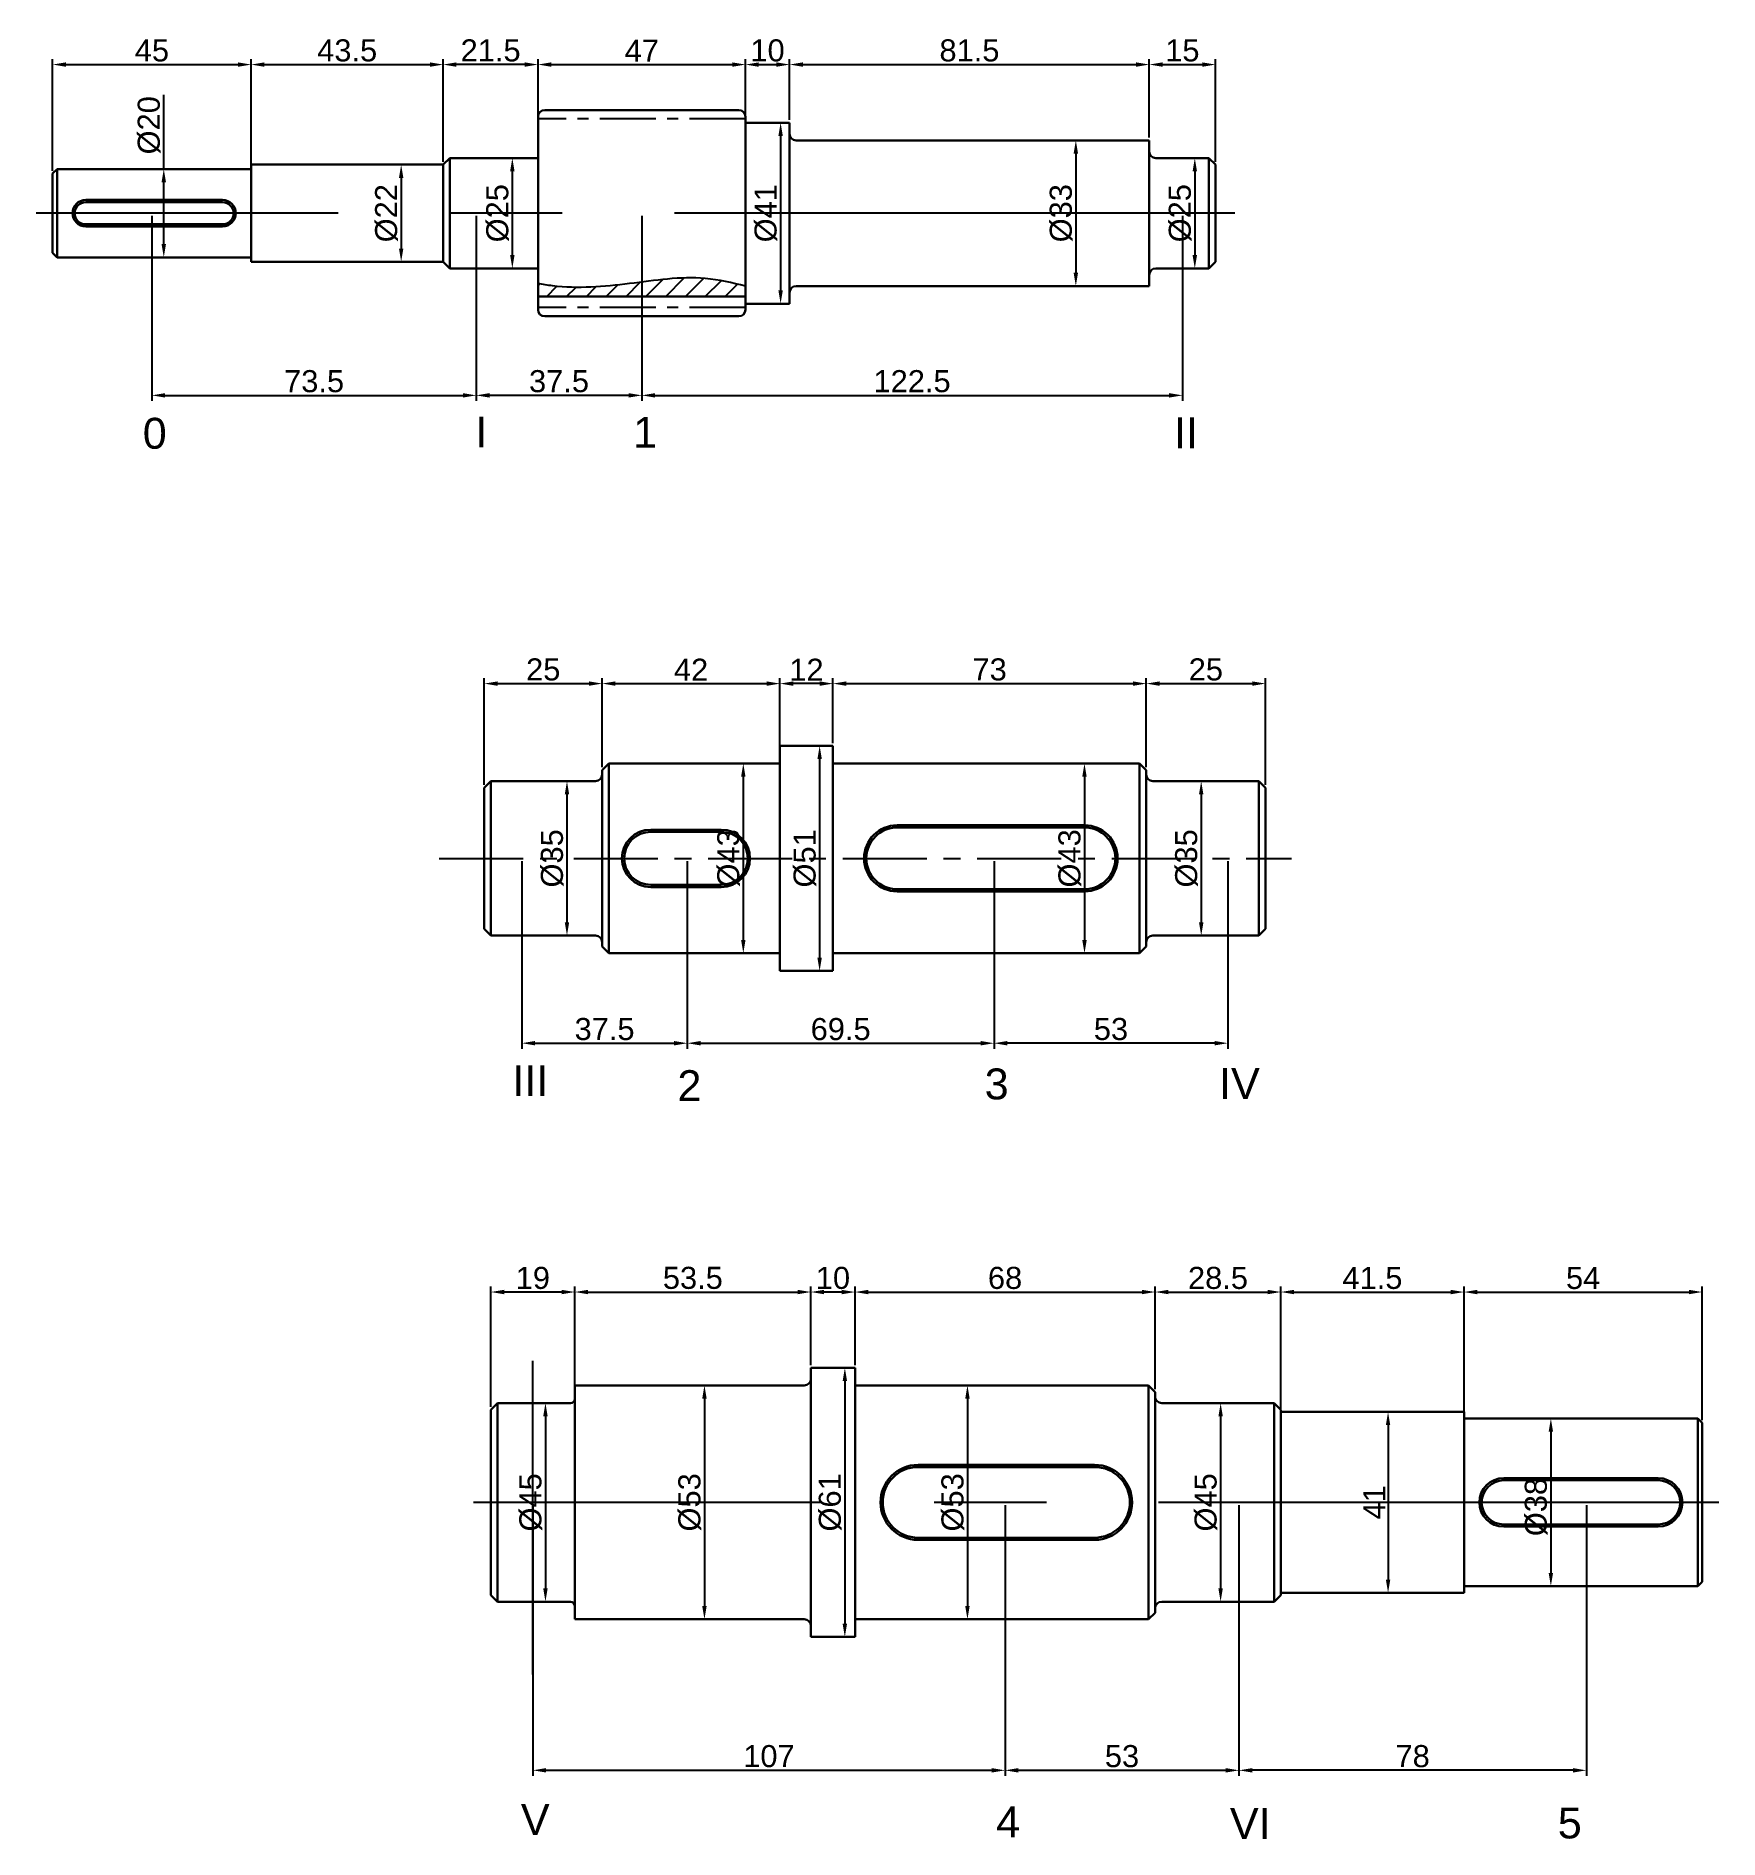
# Model space of a CAD drawing. Header units: millimetres. Extents: x 236 to 617, y 108 to 516.
import ezdxf

# ---------------------------------------------------------------- set-up
doc = ezdxf.new("R2010")
doc.units = ezdxf.units.MM
doc.linetypes.add('CENTER', pattern=[10.16, 6.35, -1.27, 1.27, -1.27])
doc.linetypes.add('CENTERX2', pattern=[20.32, 12.7, -2.54, 2.54, -2.54])
doc.layers.get('0').update_dxf_attribs({"lineweight": 30})
doc.layers.add('中心线', color=7, linetype='CENTER')
doc.layers.add('细线', color=7, linetype='Continuous')
doc.styles.get("Standard").update_dxf_attribs({"font": 'arial.ttf'})
doc.dimstyles.new('ISO-25', dxfattribs={"dimtxt": 5, "dimasz": 3, "dimexe": 1.25, "dimexo": 0.625, "dimtad": 1, "dimdec": 1, "dimtxsty": 'Standard', "dimcen": 2.5, "dimadec": 0, "dimazin": 0, "dimtfac": 1, "dimtdec": 1, "dimtmove": 0, "dimatfit": 3, "dimfxl": 1, "dimarcsym": 0})
doc.dimstyles.new('副本 ISO-25', dxfattribs={"dimtxt": 5, "dimasz": 3, "dimexe": 1.25, "dimexo": 0.625, "dimtad": 1, "dimdec": 0, "dimtxsty": 'Standard', "dimcen": 2.5, "dimadec": 0, "dimazin": 0, "dimtfac": 1, "dimtdec": 0, "dimtmove": 0, "dimatfit": 3, "dimfxl": 1, "dimarcsym": 0})

msp = doc.modelspace()

# ---------------------------------------------------------------- texts
at = {"layer": '细线', "char_height": 7, "attachment_point": 1}
for s, insert in [('0', (259.81, 429.56)), ('I', (335.15, 429.84)), ('1', (370.91, 429.76)), ('II', (493.53, 429.67)), ('III', (343.58, 282.87)), ('3', (450.59, 282.13)), ('IV', (503.7, 282.21)), ('2', (380.98, 281.74)), ('V', (345.49, 115.45)), ('4', (453.19, 114.92)), ('VI', (506.16, 114.56)), ('5', (580.46, 114.68))]:
    msp.add_mtext_dynamic_manual_height_columns(s, width=8.5575, gutter_width=12.5, heights=[0], dxfattribs=dict(at, insert=insert))

# ---------------------------------------------------------------- blocks, each defined once
blk = doc.blocks.new('*D31')
at = {"layer": 'Defpoints', "color": 0, "transparency": 16777216}
for p in [(363.91, 369.34), (363.91, 349.74), (337.21, 345.74)]:
    blk.add_point(p, dxfattribs=at)
at = {"layer": '细线', "color": 0, "lineweight": -2, "transparency": 16777216}
for p, q in [((337.21, 346.37), (337.21, 370.59)), ((340.21, 369.34), (360.91, 369.34)), ((363.91, 350.37), (363.91, 370.59))]:
    blk.add_line(p, q, dxfattribs=at)
at = {"layer": '细线', "color": 0, "transparency": 16777216}
for points in [[(340.21, 369.84), (340.21, 368.84), (337.21, 369.34)], [(360.91, 369.84), (360.91, 368.84), (363.91, 369.34)]]:
    blk.add_solid(points, dxfattribs=at)
at = {"layer": '细线', "color": 0, "transparency": 16777216, "insert": (350.56, 372.52), "char_height": 5, "attachment_point": 5}
blk.add_mtext('25', dxfattribs=at)
blk = doc.blocks.new('*D32')
at = {"layer": 'Defpoints', "color": 0, "transparency": 16777216}
for p in [(404.21, 369.34), (363.91, 349.74), (404.21, 351.24)]:
    blk.add_point(p, dxfattribs=at)
at = {"layer": '细线', "color": 0, "lineweight": -2, "transparency": 16777216}
for p, q in [((363.91, 350.37), (363.91, 370.59)), ((366.91, 369.34), (401.21, 369.34)), ((404.21, 351.87), (404.21, 370.59))]:
    blk.add_line(p, q, dxfattribs=at)
at = {"layer": '细线', "color": 0, "transparency": 16777216}
for points in [[(366.91, 369.84), (366.91, 368.84), (363.91, 369.34)], [(401.21, 369.84), (401.21, 368.84), (404.21, 369.34)]]:
    blk.add_solid(points, dxfattribs=at)
at = {"layer": '细线', "color": 0, "transparency": 16777216, "insert": (384.06, 372.48), "char_height": 5, "attachment_point": 5}
blk.add_mtext('42', dxfattribs=at)
blk = doc.blocks.new('*D33')
at = {"layer": 'Defpoints', "color": 0, "transparency": 16777216}
for p in [(404.21, 369.34), (404.21, 355.24), (416.21, 355.24)]:
    blk.add_point(p, dxfattribs=at)
at = {"layer": '细线', "color": 0, "lineweight": -2, "transparency": 16777216}
for p, q in [((404.21, 355.87), (404.21, 370.59)), ((413.21, 369.34), (407.21, 369.34)), ((416.21, 355.87), (416.21, 370.59))]:
    blk.add_line(p, q, dxfattribs=at)
at = {"layer": '细线', "color": 0, "transparency": 16777216}
for points in [[(407.21, 369.84), (407.21, 368.84), (404.21, 369.34)], [(413.21, 369.84), (413.21, 368.84), (416.21, 369.34)]]:
    blk.add_solid(points, dxfattribs=at)
at = {"layer": '细线', "color": 0, "transparency": 16777216, "insert": (410.21, 372.48), "char_height": 5, "attachment_point": 5}
blk.add_mtext('12', dxfattribs=at)
blk = doc.blocks.new('*D34')
at = {"layer": 'Defpoints', "color": 0, "transparency": 16777216}
for p in [(487.21, 369.34), (416.21, 355.24), (487.21, 349.74)]:
    blk.add_point(p, dxfattribs=at)
at = {"layer": '细线', "color": 0, "lineweight": -2, "transparency": 16777216}
for p, q in [((416.21, 355.87), (416.21, 370.59)), ((419.21, 369.34), (484.21, 369.34)), ((487.21, 350.37), (487.21, 370.59))]:
    blk.add_line(p, q, dxfattribs=at)
at = {"layer": '细线', "color": 0, "transparency": 16777216}
for points in [[(419.21, 369.84), (419.21, 368.84), (416.21, 369.34)], [(484.21, 369.84), (484.21, 368.84), (487.21, 369.34)]]:
    blk.add_solid(points, dxfattribs=at)
at = {"layer": '细线', "color": 0, "transparency": 16777216, "insert": (451.71, 372.52), "char_height": 5, "attachment_point": 5}
blk.add_mtext('73', dxfattribs=at)
blk = doc.blocks.new('*D35')
at = {"layer": 'Defpoints', "color": 0, "transparency": 16777216}
for p in [(514.21, 369.34), (487.21, 349.74), (514.21, 345.74)]:
    blk.add_point(p, dxfattribs=at)
at = {"layer": '细线', "color": 0, "lineweight": -2, "transparency": 16777216}
for p, q in [((487.21, 350.37), (487.21, 370.59)), ((490.21, 369.34), (511.21, 369.34)), ((514.21, 346.37), (514.21, 370.59))]:
    blk.add_line(p, q, dxfattribs=at)
at = {"layer": '细线', "color": 0, "transparency": 16777216}
for points in [[(490.21, 369.84), (490.21, 368.84), (487.21, 369.34)], [(511.21, 369.84), (511.21, 368.84), (514.21, 369.34)]]:
    blk.add_solid(points, dxfattribs=at)
at = {"layer": '细线', "color": 0, "transparency": 16777216, "insert": (500.71, 372.52), "char_height": 5, "attachment_point": 5}
blk.add_mtext('25', dxfattribs=at)
blk = doc.blocks.new('*D37')
at = {"layer": 'Defpoints', "color": 0, "transparency": 16777216}
for p in [(345.71, 329.74), (383.21, 329.74), (383.21, 287.86)]:
    blk.add_point(p, dxfattribs=at)
at = {"layer": '细线', "color": 0, "lineweight": -2, "transparency": 16777216}
for p, q in [((345.71, 329.12), (345.71, 286.61)), ((383.21, 329.12), (383.21, 286.61)), ((348.71, 287.86), (380.21, 287.86))]:
    blk.add_line(p, q, dxfattribs=at)
at = {"layer": '细线', "color": 0, "transparency": 16777216}
for points in [[(348.71, 288.36), (348.71, 287.36), (345.71, 287.86)], [(380.21, 288.36), (380.21, 287.36), (383.21, 287.86)]]:
    blk.add_solid(points, dxfattribs=at)
at = {"layer": '细线', "color": 0, "transparency": 16777216, "insert": (364.46, 291.04), "char_height": 5, "attachment_point": 5}
blk.add_mtext('37.5', dxfattribs=at)
blk = doc.blocks.new('*D38')
at = {"layer": 'Defpoints', "color": 0, "transparency": 16777216}
for p in [(383.21, 329.74), (452.71, 329.74), (452.71, 287.86)]:
    blk.add_point(p, dxfattribs=at)
at = {"layer": '细线', "color": 0, "lineweight": -2, "transparency": 16777216}
for p, q in [((383.21, 329.12), (383.21, 286.61)), ((452.71, 329.12), (452.71, 286.61)), ((386.21, 287.86), (449.71, 287.86))]:
    blk.add_line(p, q, dxfattribs=at)
at = {"layer": '细线', "color": 0, "transparency": 16777216}
for points in [[(386.21, 288.36), (386.21, 287.36), (383.21, 287.86)], [(449.71, 288.36), (449.71, 287.36), (452.71, 287.86)]]:
    blk.add_solid(points, dxfattribs=at)
at = {"layer": '细线', "color": 0, "transparency": 16777216, "insert": (417.96, 291.03), "char_height": 5, "attachment_point": 5}
blk.add_mtext('69.5', dxfattribs=at)
blk = doc.blocks.new('*D39')
at = {"layer": 'Defpoints', "color": 0, "transparency": 16777216}
for p in [(452.71, 329.74), (505.71, 329.74), (452.71, 287.86)]:
    blk.add_point(p, dxfattribs=at)
at = {"layer": '细线', "color": 0, "lineweight": -2, "transparency": 16777216}
for p, q in [((452.71, 329.12), (452.71, 286.61)), ((505.71, 329.12), (505.71, 286.61)), ((502.71, 287.86), (455.71, 287.86))]:
    blk.add_line(p, q, dxfattribs=at)
at = {"layer": '细线', "color": 0, "transparency": 16777216}
for points in [[(455.71, 288.36), (455.71, 287.36), (452.71, 287.86)], [(502.71, 288.36), (502.71, 287.36), (505.71, 287.86)]]:
    blk.add_solid(points, dxfattribs=at)
at = {"layer": '细线', "color": 0, "transparency": 16777216, "insert": (479.21, 291.04), "char_height": 5, "attachment_point": 5}
blk.add_mtext('53', dxfattribs=at)
blk = doc.blocks.new('*D40')
at = {"layer": 'Defpoints', "color": 0, "transparency": 16777216}
for p in [(338.71, 347.24), (338.71, 312.24), (355.94, 312.24)]:
    blk.add_point(p, dxfattribs=at)
at = {"layer": '细线', "color": 0, "lineweight": -2, "transparency": 16777216}
for p, q in [((339.33, 347.24), (357.19, 347.24)), ((355.94, 344.24), (355.94, 315.24)), ((339.33, 312.24), (357.19, 312.24))]:
    blk.add_line(p, q, dxfattribs=at)
at = {"layer": '细线', "color": 0, "transparency": 16777216}
for points in [[(355.44, 344.24), (356.44, 344.24), (355.94, 347.24)], [(355.44, 315.24), (356.44, 315.24), (355.94, 312.24)]]:
    blk.add_solid(points, dxfattribs=at)
at = {"layer": '细线', "color": 0, "transparency": 16777216, "insert": (352.62, 329.74), "char_height": 5, "attachment_point": 5, "rotation": 90}
blk.add_mtext('%%c35', dxfattribs=at)
blk = doc.blocks.new('*D41')
at = {"layer": 'Defpoints', "color": 0, "transparency": 16777216}
for p in [(512.71, 347.24), (499.66, 312.24), (512.71, 312.24)]:
    blk.add_point(p, dxfattribs=at)
at = {"layer": '细线', "color": 0, "lineweight": -2, "transparency": 16777216}
for p, q in [((512.08, 347.24), (498.41, 347.24)), ((499.66, 344.24), (499.66, 315.24)), ((512.08, 312.24), (498.41, 312.24))]:
    blk.add_line(p, q, dxfattribs=at)
at = {"layer": '细线', "color": 0, "transparency": 16777216}
for points in [[(499.16, 344.24), (500.16, 344.24), (499.66, 347.24)], [(499.16, 315.24), (500.16, 315.24), (499.66, 312.24)]]:
    blk.add_solid(points, dxfattribs=at)
at = {"layer": '细线', "color": 0, "transparency": 16777216, "insert": (496.34, 329.74), "char_height": 5, "attachment_point": 5, "rotation": 90}
blk.add_mtext('%%c35', dxfattribs=at)
blk = doc.blocks.new('*D42')
at = {"layer": 'Defpoints', "color": 0, "transparency": 16777216}
for p in [(485.71, 351.24), (473.21, 308.24), (485.71, 308.24)]:
    blk.add_point(p, dxfattribs=at)
at = {"layer": '细线', "color": 0, "lineweight": -2, "transparency": 16777216}
for p, q in [((485.08, 351.24), (471.96, 351.24)), ((473.21, 348.24), (473.21, 311.24)), ((485.08, 308.24), (471.96, 308.24))]:
    blk.add_line(p, q, dxfattribs=at)
at = {"layer": '细线', "color": 0, "transparency": 16777216}
for points in [[(472.71, 348.24), (473.71, 348.24), (473.21, 351.24)], [(472.71, 311.24), (473.71, 311.24), (473.21, 308.24)]]:
    blk.add_solid(points, dxfattribs=at)
at = {"layer": '细线', "color": 0, "transparency": 16777216, "insert": (469.89, 329.74), "char_height": 5, "attachment_point": 5, "rotation": 90}
blk.add_mtext('%%c43', dxfattribs=at)
blk = doc.blocks.new('*D43')
at = {"layer": 'Defpoints', "color": 0, "transparency": 16777216}
for p in [(416.21, 355.24), (413.19, 304.24), (416.21, 304.24)]:
    blk.add_point(p, dxfattribs=at)
at = {"layer": '细线', "color": 0, "lineweight": -2, "transparency": 16777216}
for p, q in [((415.58, 355.24), (411.94, 355.24)), ((413.19, 352.24), (413.19, 307.24)), ((415.58, 304.24), (411.94, 304.24))]:
    blk.add_line(p, q, dxfattribs=at)
at = {"layer": '细线', "color": 0, "transparency": 16777216}
for points in [[(412.69, 352.24), (413.69, 352.24), (413.19, 355.24)], [(412.69, 307.24), (413.69, 307.24), (413.19, 304.24)]]:
    blk.add_solid(points, dxfattribs=at)
at = {"layer": '细线', "color": 0, "transparency": 16777216, "insert": (409.87, 329.74), "char_height": 5, "attachment_point": 5, "rotation": 90}
blk.add_mtext('%%c51', dxfattribs=at)
blk = doc.blocks.new('*D44')
at = {"layer": 'Defpoints', "color": 0, "transparency": 16777216}
for p in [(404.21, 351.24), (395.9, 308.24), (404.21, 308.24)]:
    blk.add_point(p, dxfattribs=at)
at = {"layer": '细线', "color": 0, "lineweight": -2, "transparency": 16777216}
for p, q in [((403.58, 351.24), (394.65, 351.24)), ((395.9, 348.24), (395.9, 311.24)), ((403.58, 308.24), (394.65, 308.24))]:
    blk.add_line(p, q, dxfattribs=at)
at = {"layer": '细线', "color": 0, "transparency": 16777216}
for points in [[(395.4, 348.24), (396.4, 348.24), (395.9, 351.24)], [(395.4, 311.24), (396.4, 311.24), (395.9, 308.24)]]:
    blk.add_solid(points, dxfattribs=at)
at = {"layer": '细线', "color": 0, "transparency": 16777216, "insert": (392.58, 329.74), "char_height": 5, "attachment_point": 5, "rotation": 90}
blk.add_mtext('%%c43', dxfattribs=at)
blk = doc.blocks.new('*D45')
at = {"layer": 'Defpoints', "color": 0, "transparency": 16777216}
for p in [(240.29, 485.92), (240.29, 465.92), (264.58, 465.92)]:
    blk.add_point(p, dxfattribs=at)
at = {"layer": '细线', "color": 0, "lineweight": -2, "transparency": 16777216}
for p, q in [((264.58, 485.92), (264.58, 502.76)), ((240.91, 485.92), (265.83, 485.92)), ((264.58, 468.92), (264.58, 482.92)), ((240.91, 465.92), (265.83, 465.92))]:
    blk.add_line(p, q, dxfattribs=at)
at = {"layer": '细线', "color": 0, "transparency": 16777216}
for points in [[(264.08, 482.92), (265.08, 482.92), (264.58, 485.92)], [(264.08, 468.92), (265.08, 468.92), (264.58, 465.92)]]:
    blk.add_solid(points, dxfattribs=at)
at = {"layer": '细线', "color": 0, "transparency": 16777216, "insert": (261.26, 495.84), "char_height": 5, "attachment_point": 5, "rotation": 90}
blk.add_mtext('%%c20', dxfattribs=at)
blk = doc.blocks.new('*D46')
at = {"layer": 'Defpoints', "color": 0, "transparency": 16777216}
for p in [(329.39, 488.42), (329.39, 463.42), (343.56, 463.42)]:
    blk.add_point(p, dxfattribs=at)
at = {"layer": '细线', "color": 0, "lineweight": -2, "transparency": 16777216}
for p, q in [((330.02, 488.42), (344.81, 488.42)), ((343.56, 485.42), (343.56, 466.42)), ((330.02, 463.42), (344.81, 463.42))]:
    blk.add_line(p, q, dxfattribs=at)
at = {"layer": '细线', "color": 0, "transparency": 16777216}
for points in [[(343.06, 485.42), (344.06, 485.42), (343.56, 488.42)], [(343.06, 466.42), (344.06, 466.42), (343.56, 463.42)]]:
    blk.add_solid(points, dxfattribs=at)
at = {"layer": '细线', "color": 0, "transparency": 16777216, "insert": (340.24, 475.92), "char_height": 5, "attachment_point": 5, "rotation": 90}
blk.add_mtext('%%c25', dxfattribs=at)
blk = doc.blocks.new('*D47')
at = {"layer": 'Defpoints', "color": 0, "transparency": 16777216}
for p in [(327.89, 486.92), (318.37, 464.92), (324.82, 464.92)]:
    blk.add_point(p, dxfattribs=at)
at = {"layer": '细线', "color": 0, "lineweight": -2, "transparency": 16777216}
for p, q in [((327.27, 486.92), (317.12, 486.92)), ((318.37, 483.92), (318.37, 467.92)), ((324.19, 464.92), (317.12, 464.92))]:
    blk.add_line(p, q, dxfattribs=at)
at = {"layer": '细线', "color": 0, "transparency": 16777216}
for points in [[(317.87, 483.92), (318.87, 483.92), (318.37, 486.92)], [(317.87, 467.92), (318.87, 467.92), (318.37, 464.92)]]:
    blk.add_solid(points, dxfattribs=at)
at = {"layer": '细线', "color": 0, "transparency": 16777216, "insert": (315.05, 475.92), "char_height": 5, "attachment_point": 5, "rotation": 90}
blk.add_mtext('%%c22', dxfattribs=at)
blk = doc.blocks.new('*D48')
at = {"layer": 'Defpoints', "color": 0, "transparency": 16777216}
for p in [(406.39, 496.42), (404.35, 455.42), (406.39, 455.42)]:
    blk.add_point(p, dxfattribs=at)
at = {"layer": '细线', "color": 0, "lineweight": -2, "transparency": 16777216}
for p, q in [((405.77, 496.42), (403.1, 496.42)), ((404.35, 493.42), (404.35, 458.42)), ((405.77, 455.42), (403.1, 455.42))]:
    blk.add_line(p, q, dxfattribs=at)
at = {"layer": '细线', "color": 0, "transparency": 16777216}
for points in [[(403.85, 493.42), (404.85, 493.42), (404.35, 496.42)], [(403.85, 458.42), (404.85, 458.42), (404.35, 455.42)]]:
    blk.add_solid(points, dxfattribs=at)
at = {"layer": '细线', "color": 0, "transparency": 16777216, "insert": (401.03, 475.92), "char_height": 5, "attachment_point": 5, "rotation": 90}
blk.add_mtext('%%c41', dxfattribs=at)
blk = doc.blocks.new('*D49')
at = {"layer": 'Defpoints', "color": 0, "transparency": 16777216}
for p in [(487.89, 492.42), (471.25, 459.42), (487.89, 459.42)]:
    blk.add_point(p, dxfattribs=at)
at = {"layer": '细线', "color": 0, "lineweight": -2, "transparency": 16777216}
for p, q in [((487.27, 492.42), (470, 492.42)), ((471.25, 489.42), (471.25, 462.42)), ((487.27, 459.42), (470, 459.42))]:
    blk.add_line(p, q, dxfattribs=at)
at = {"layer": '细线', "color": 0, "transparency": 16777216}
for points in [[(470.75, 489.42), (471.75, 489.42), (471.25, 492.42)], [(470.75, 462.42), (471.75, 462.42), (471.25, 459.42)]]:
    blk.add_solid(points, dxfattribs=at)
at = {"layer": '细线', "color": 0, "transparency": 16777216, "insert": (467.93, 475.92), "char_height": 5, "attachment_point": 5, "rotation": 90}
blk.add_mtext('%%c33', dxfattribs=at)
blk = doc.blocks.new('*D50')
at = {"layer": 'Defpoints', "color": 0, "transparency": 16777216}
for p in [(501.39, 488.42), (498.21, 463.42), (501.39, 463.42)]:
    blk.add_point(p, dxfattribs=at)
at = {"layer": '细线', "color": 0, "lineweight": -2, "transparency": 16777216}
for p, q in [((500.77, 488.42), (496.96, 488.42)), ((498.21, 485.42), (498.21, 466.42)), ((500.77, 463.42), (496.96, 463.42))]:
    blk.add_line(p, q, dxfattribs=at)
at = {"layer": '细线', "color": 0, "transparency": 16777216}
for points in [[(497.71, 485.42), (498.71, 485.42), (498.21, 488.42)], [(497.71, 466.42), (498.71, 466.42), (498.21, 463.42)]]:
    blk.add_solid(points, dxfattribs=at)
at = {"layer": '细线', "color": 0, "transparency": 16777216, "insert": (494.9, 475.92), "char_height": 5, "attachment_point": 5, "rotation": 90}
blk.add_mtext('%%c25', dxfattribs=at)
blk = doc.blocks.new('*D51')
at = {"layer": 'Defpoints', "color": 0, "transparency": 16777216}
for p in [(284.39, 509.6), (239.39, 484.92), (284.39, 485.92)]:
    blk.add_point(p, dxfattribs=at)
at = {"layer": '细线', "color": 0, "lineweight": -2, "transparency": 16777216}
for p, q in [((239.39, 485.55), (239.39, 510.85)), ((284.39, 486.55), (284.39, 510.85)), ((242.39, 509.6), (281.39, 509.6))]:
    blk.add_line(p, q, dxfattribs=at)
at = {"layer": '细线', "color": 0, "transparency": 16777216}
for points in [[(242.39, 510.1), (242.39, 509.1), (239.39, 509.6)], [(281.39, 510.1), (281.39, 509.1), (284.39, 509.6)]]:
    blk.add_solid(points, dxfattribs=at)
at = {"layer": '细线', "color": 0, "transparency": 16777216, "insert": (261.89, 512.77), "char_height": 5, "attachment_point": 5}
blk.add_mtext('45', dxfattribs=at)
blk = doc.blocks.new('*D52')
at = {"layer": 'Defpoints', "color": 0, "transparency": 16777216}
for p in [(327.89, 509.6), (284.39, 486.92), (327.89, 486.92)]:
    blk.add_point(p, dxfattribs=at)
at = {"layer": '细线', "color": 0, "lineweight": -2, "transparency": 16777216}
for p, q in [((284.39, 487.55), (284.39, 510.85)), ((327.89, 487.55), (327.89, 510.85)), ((287.39, 509.6), (324.89, 509.6))]:
    blk.add_line(p, q, dxfattribs=at)
at = {"layer": '细线', "color": 0, "transparency": 16777216}
for points in [[(287.39, 510.1), (287.39, 509.1), (284.39, 509.6)], [(324.89, 510.1), (324.89, 509.1), (327.89, 509.6)]]:
    blk.add_solid(points, dxfattribs=at)
at = {"layer": '细线', "color": 0, "transparency": 16777216, "insert": (306.14, 512.78), "char_height": 5, "attachment_point": 5}
blk.add_mtext('43.5', dxfattribs=at)
blk = doc.blocks.new('*D53')
at = {"layer": 'Defpoints', "color": 0, "transparency": 16777216}
for p in [(327.89, 509.6), (327.89, 486.92), (349.39, 488.42)]:
    blk.add_point(p, dxfattribs=at)
at = {"layer": '细线', "color": 0, "lineweight": -2, "transparency": 16777216}
for p, q in [((327.89, 487.55), (327.89, 510.85)), ((349.39, 489.05), (349.39, 510.85)), ((346.39, 509.6), (330.89, 509.6))]:
    blk.add_line(p, q, dxfattribs=at)
at = {"layer": '细线', "color": 0, "transparency": 16777216}
for points in [[(330.89, 510.1), (330.89, 509.1), (327.89, 509.6)], [(346.39, 510.1), (346.39, 509.1), (349.39, 509.6)]]:
    blk.add_solid(points, dxfattribs=at)
at = {"layer": '细线', "color": 0, "transparency": 16777216, "insert": (338.64, 512.78), "char_height": 5, "attachment_point": 5}
blk.add_mtext('21.5', dxfattribs=at)
blk = doc.blocks.new('*D54')
at = {"layer": 'Defpoints', "color": 0, "transparency": 16777216}
for p in [(396.39, 509.6), (349.39, 497.29), (396.39, 497.29)]:
    blk.add_point(p, dxfattribs=at)
at = {"layer": '细线', "color": 0, "lineweight": -2, "transparency": 16777216}
for p, q in [((349.39, 497.91), (349.39, 510.85)), ((396.39, 497.91), (396.39, 510.85)), ((352.39, 509.6), (393.39, 509.6))]:
    blk.add_line(p, q, dxfattribs=at)
at = {"layer": '细线', "color": 0, "transparency": 16777216}
for points in [[(352.39, 510.1), (352.39, 509.1), (349.39, 509.6)], [(393.39, 510.1), (393.39, 509.1), (396.39, 509.6)]]:
    blk.add_solid(points, dxfattribs=at)
at = {"layer": '细线', "color": 0, "transparency": 16777216, "insert": (372.89, 512.72), "char_height": 5, "attachment_point": 5}
blk.add_mtext('47', dxfattribs=at)
blk = doc.blocks.new('*D55')
at = {"layer": 'Defpoints', "color": 0, "transparency": 16777216}
for p in [(406.39, 509.6), (396.39, 496.42), (406.39, 496.42)]:
    blk.add_point(p, dxfattribs=at)
at = {"layer": '细线', "color": 0, "lineweight": -2, "transparency": 16777216}
for p, q in [((396.39, 497.05), (396.39, 510.85)), ((406.39, 497.05), (406.39, 510.85)), ((399.39, 509.6), (403.39, 509.6))]:
    blk.add_line(p, q, dxfattribs=at)
at = {"layer": '细线', "color": 0, "transparency": 16777216}
for points in [[(399.39, 510.1), (399.39, 509.1), (396.39, 509.6)], [(403.39, 510.1), (403.39, 509.1), (406.39, 509.6)]]:
    blk.add_solid(points, dxfattribs=at)
at = {"layer": '细线', "color": 0, "transparency": 16777216, "insert": (401.39, 512.78), "char_height": 5, "attachment_point": 5}
blk.add_mtext('10', dxfattribs=at)
blk = doc.blocks.new('*D56')
at = {"layer": 'Defpoints', "color": 0, "transparency": 16777216}
for p in [(487.89, 509.6), (406.39, 496.42), (487.89, 492.42)]:
    blk.add_point(p, dxfattribs=at)
at = {"layer": '细线', "color": 0, "lineweight": -2, "transparency": 16777216}
for p, q in [((406.39, 497.05), (406.39, 510.85)), ((487.89, 493.05), (487.89, 510.85)), ((409.39, 509.6), (484.89, 509.6))]:
    blk.add_line(p, q, dxfattribs=at)
at = {"layer": '细线', "color": 0, "transparency": 16777216}
for points in [[(409.39, 510.1), (409.39, 509.1), (406.39, 509.6)], [(484.89, 510.1), (484.89, 509.1), (487.89, 509.6)]]:
    blk.add_solid(points, dxfattribs=at)
at = {"layer": '细线', "color": 0, "transparency": 16777216, "insert": (447.14, 512.78), "char_height": 5, "attachment_point": 5}
blk.add_mtext('81.5', dxfattribs=at)
blk = doc.blocks.new('*D57')
at = {"layer": 'Defpoints', "color": 0, "transparency": 16777216}
for p in [(502.89, 509.6), (487.89, 492.42), (502.89, 486.92)]:
    blk.add_point(p, dxfattribs=at)
at = {"layer": '细线', "color": 0, "lineweight": -2, "transparency": 16777216}
for p, q in [((487.89, 493.05), (487.89, 510.85)), ((502.89, 487.55), (502.89, 510.85)), ((490.89, 509.6), (499.89, 509.6))]:
    blk.add_line(p, q, dxfattribs=at)
at = {"layer": '细线', "color": 0, "transparency": 16777216}
for points in [[(490.89, 510.1), (490.89, 509.1), (487.89, 509.6)], [(499.89, 510.1), (499.89, 509.1), (502.89, 509.6)]]:
    blk.add_solid(points, dxfattribs=at)
at = {"layer": '细线', "color": 0, "transparency": 16777216, "insert": (495.39, 512.78), "char_height": 5, "attachment_point": 5}
blk.add_mtext('15', dxfattribs=at)
blk = doc.blocks.new('*D58')
at = {"layer": 'Defpoints', "color": 0, "transparency": 16777216}
for p in [(335.39, 475.92), (372.89, 475.92), (335.39, 434.65)]:
    blk.add_point(p, dxfattribs=at)
at = {"layer": '细线', "color": 0, "lineweight": -2, "transparency": 16777216}
for p, q in [((335.39, 475.3), (335.39, 433.4)), ((372.89, 475.3), (372.89, 433.4)), ((369.89, 434.65), (338.39, 434.65))]:
    blk.add_line(p, q, dxfattribs=at)
at = {"layer": '细线', "color": 0, "transparency": 16777216}
for points in [[(338.39, 435.15), (338.39, 434.15), (335.39, 434.65)], [(369.89, 435.15), (369.89, 434.15), (372.89, 434.65)]]:
    blk.add_solid(points, dxfattribs=at)
at = {"layer": '细线', "color": 0, "transparency": 16777216, "insert": (354.14, 437.83), "char_height": 5, "attachment_point": 5}
blk.add_mtext('37.5', dxfattribs=at)
blk = doc.blocks.new('*D59')
at = {"layer": 'Defpoints', "color": 0, "transparency": 16777216}
for p in [(372.89, 475.92), (495.39, 475.92), (495.39, 434.65)]:
    blk.add_point(p, dxfattribs=at)
at = {"layer": '细线', "color": 0, "lineweight": -2, "transparency": 16777216}
for p, q in [((372.89, 475.3), (372.89, 433.4)), ((495.39, 475.3), (495.39, 433.4)), ((375.89, 434.65), (492.39, 434.65))]:
    blk.add_line(p, q, dxfattribs=at)
at = {"layer": '细线', "color": 0, "transparency": 16777216}
for points in [[(375.89, 435.15), (375.89, 434.15), (372.89, 434.65)], [(492.39, 435.15), (492.39, 434.15), (495.39, 434.65)]]:
    blk.add_solid(points, dxfattribs=at)
at = {"layer": '细线', "color": 0, "transparency": 16777216, "insert": (434.14, 437.83), "char_height": 5, "attachment_point": 5}
blk.add_mtext('122.5', dxfattribs=at)
blk = doc.blocks.new('*D67')
at = {"layer": 'Defpoints', "color": 0, "transparency": 16777216}
for p in [(261.89, 475.92), (335.39, 475.92), (335.39, 434.65)]:
    blk.add_point(p, dxfattribs=at)
at = {"layer": '细线', "color": 0, "lineweight": -2, "transparency": 16777216}
for p, q in [((261.89, 475.3), (261.89, 433.4)), ((335.39, 475.3), (335.39, 433.4)), ((264.89, 434.65), (332.39, 434.65))]:
    blk.add_line(p, q, dxfattribs=at)
at = {"layer": '细线', "color": 0, "transparency": 16777216}
for points in [[(264.89, 435.15), (264.89, 434.15), (261.89, 434.65)], [(332.39, 435.15), (332.39, 434.15), (335.39, 434.65)]]:
    blk.add_solid(points, dxfattribs=at)
at = {"layer": '细线', "color": 0, "transparency": 16777216, "insert": (298.64, 437.83), "char_height": 5, "attachment_point": 5}
blk.add_mtext('73.5', dxfattribs=at)
blk = doc.blocks.new('*D68')
at = {"layer": 'Defpoints', "color": 0, "transparency": 16777216}
for p in [(338.71, 231.48), (338.71, 204.82), (357.71, 207.32)]:
    blk.add_point(p, dxfattribs=at)
at = {"layer": '细线', "color": 0, "lineweight": -2, "transparency": 16777216}
for p, q in [((338.71, 205.44), (338.71, 232.73)), ((354.71, 231.48), (341.71, 231.48)), ((357.71, 207.94), (357.71, 232.73))]:
    blk.add_line(p, q, dxfattribs=at)
at = {"layer": '细线', "color": 0, "transparency": 16777216}
for points in [[(341.71, 231.98), (341.71, 230.98), (338.71, 231.48)], [(354.71, 231.98), (354.71, 230.98), (357.71, 231.48)]]:
    blk.add_solid(points, dxfattribs=at)
at = {"layer": '细线', "color": 0, "transparency": 16777216, "insert": (348.21, 234.65), "char_height": 5, "attachment_point": 5}
blk.add_mtext('19', dxfattribs=at)
blk = doc.blocks.new('*D69')
at = {"layer": 'Defpoints', "color": 0, "transparency": 16777216}
for p in [(411.21, 231.48), (411.21, 214.32), (357.71, 210.32)]:
    blk.add_point(p, dxfattribs=at)
at = {"layer": '细线', "color": 0, "lineweight": -2, "transparency": 16777216}
for p, q in [((357.71, 210.94), (357.71, 232.73)), ((360.71, 231.48), (408.21, 231.48)), ((411.21, 214.94), (411.21, 232.73))]:
    blk.add_line(p, q, dxfattribs=at)
at = {"layer": '细线', "color": 0, "transparency": 16777216}
for points in [[(360.71, 231.98), (360.71, 230.98), (357.71, 231.48)], [(408.21, 231.98), (408.21, 230.98), (411.21, 231.48)]]:
    blk.add_solid(points, dxfattribs=at)
at = {"layer": '细线', "color": 0, "transparency": 16777216, "insert": (384.46, 234.66), "char_height": 5, "attachment_point": 5}
blk.add_mtext('53.5', dxfattribs=at)
blk = doc.blocks.new('*D70')
at = {"layer": 'Defpoints', "color": 0, "transparency": 16777216}
for p in [(411.21, 231.48), (411.21, 214.32), (421.21, 214.32)]:
    blk.add_point(p, dxfattribs=at)
at = {"layer": '细线', "color": 0, "lineweight": -2, "transparency": 16777216}
for p, q in [((411.21, 214.94), (411.21, 232.73)), ((418.21, 231.48), (414.21, 231.48)), ((421.21, 214.94), (421.21, 232.73))]:
    blk.add_line(p, q, dxfattribs=at)
at = {"layer": '细线', "color": 0, "transparency": 16777216}
for points in [[(414.21, 231.98), (414.21, 230.98), (411.21, 231.48)], [(418.21, 231.98), (418.21, 230.98), (421.21, 231.48)]]:
    blk.add_solid(points, dxfattribs=at)
at = {"layer": '细线', "color": 0, "transparency": 16777216, "insert": (416.21, 234.65), "char_height": 5, "attachment_point": 5}
blk.add_mtext('10', dxfattribs=at)
blk = doc.blocks.new('*D71')
at = {"layer": 'Defpoints', "color": 0, "transparency": 16777216}
for p in [(489.21, 231.48), (421.21, 214.32), (489.21, 208.82)]:
    blk.add_point(p, dxfattribs=at)
at = {"layer": '细线', "color": 0, "lineweight": -2, "transparency": 16777216}
for p, q in [((421.21, 214.94), (421.21, 232.73)), ((424.21, 231.48), (486.21, 231.48)), ((489.21, 209.44), (489.21, 232.73))]:
    blk.add_line(p, q, dxfattribs=at)
at = {"layer": '细线', "color": 0, "transparency": 16777216}
for points in [[(424.21, 231.98), (424.21, 230.98), (421.21, 231.48)], [(486.21, 231.98), (486.21, 230.98), (489.21, 231.48)]]:
    blk.add_solid(points, dxfattribs=at)
at = {"layer": '细线', "color": 0, "transparency": 16777216, "insert": (455.21, 234.65), "char_height": 5, "attachment_point": 5}
blk.add_mtext('68', dxfattribs=at)
blk = doc.blocks.new('*D72')
at = {"layer": 'Defpoints', "color": 0, "transparency": 16777216}
for p in [(517.71, 231.48), (489.21, 208.82), (517.71, 204.82)]:
    blk.add_point(p, dxfattribs=at)
at = {"layer": '细线', "color": 0, "lineweight": -2, "transparency": 16777216}
for p, q in [((489.21, 209.44), (489.21, 232.73)), ((492.21, 231.48), (514.71, 231.48)), ((517.71, 205.44), (517.71, 232.73))]:
    blk.add_line(p, q, dxfattribs=at)
at = {"layer": '细线', "color": 0, "transparency": 16777216}
for points in [[(492.21, 231.98), (492.21, 230.98), (489.21, 231.48)], [(514.71, 231.98), (514.71, 230.98), (517.71, 231.48)]]:
    blk.add_solid(points, dxfattribs=at)
at = {"layer": '细线', "color": 0, "transparency": 16777216, "insert": (503.46, 234.65), "char_height": 5, "attachment_point": 5}
blk.add_mtext('28.5', dxfattribs=at)
blk = doc.blocks.new('*D73')
at = {"layer": 'Defpoints', "color": 0, "transparency": 16777216}
for p in [(559.21, 231.48), (517.71, 204.32), (559.21, 202.82)]:
    blk.add_point(p, dxfattribs=at)
at = {"layer": '细线', "color": 0, "lineweight": -2, "transparency": 16777216}
for p, q in [((517.71, 204.94), (517.71, 232.73)), ((520.71, 231.48), (556.21, 231.48)), ((559.21, 203.44), (559.21, 232.73))]:
    blk.add_line(p, q, dxfattribs=at)
at = {"layer": '细线', "color": 0, "transparency": 16777216}
for points in [[(520.71, 231.98), (520.71, 230.98), (517.71, 231.48)], [(556.21, 231.98), (556.21, 230.98), (559.21, 231.48)]]:
    blk.add_solid(points, dxfattribs=at)
at = {"layer": '细线', "color": 0, "transparency": 16777216, "insert": (538.46, 234.65), "char_height": 5, "attachment_point": 5}
blk.add_mtext('41.5', dxfattribs=at)
blk = doc.blocks.new('*D74')
at = {"layer": 'Defpoints', "color": 0, "transparency": 16777216}
for p in [(613.2, 231.48), (559.21, 202.82), (613.2, 201.82)]:
    blk.add_point(p, dxfattribs=at)
at = {"layer": '细线', "color": 0, "lineweight": -2, "transparency": 16777216}
for p, q in [((559.21, 203.44), (559.21, 232.73)), ((562.21, 231.48), (610.2, 231.48)), ((613.2, 202.44), (613.2, 232.73))]:
    blk.add_line(p, q, dxfattribs=at)
at = {"layer": '细线', "color": 0, "transparency": 16777216}
for points in [[(562.21, 231.98), (562.21, 230.98), (559.21, 231.48)], [(610.2, 231.98), (610.2, 230.98), (613.2, 231.48)]]:
    blk.add_solid(points, dxfattribs=at)
at = {"layer": '细线', "color": 0, "transparency": 16777216, "insert": (586.2, 234.64), "char_height": 5, "attachment_point": 5}
blk.add_mtext('54', dxfattribs=at)
blk = doc.blocks.new('*D75')
at = {"layer": 'Defpoints', "color": 0, "transparency": 16777216}
for p in [(340.21, 206.32), (340.21, 161.32), (351.06, 161.32)]:
    blk.add_point(p, dxfattribs=at)
at = {"layer": '细线', "color": 0, "lineweight": -2, "transparency": 16777216}
for p, q in [((340.83, 206.32), (352.31, 206.32)), ((351.06, 203.32), (351.06, 164.32)), ((340.83, 161.32), (352.31, 161.32))]:
    blk.add_line(p, q, dxfattribs=at)
at = {"layer": '细线', "color": 0, "transparency": 16777216}
for points in [[(350.56, 203.32), (351.56, 203.32), (351.06, 206.32)], [(350.56, 164.32), (351.56, 164.32), (351.06, 161.32)]]:
    blk.add_solid(points, dxfattribs=at)
at = {"layer": '细线', "color": 0, "transparency": 16777216, "insert": (347.74, 183.82), "char_height": 5, "attachment_point": 5, "rotation": 90}
blk.add_mtext('%%c45', dxfattribs=at)
blk = doc.blocks.new('*D76')
at = {"layer": 'Defpoints', "color": 0, "transparency": 16777216}
for p in [(357.71, 210.32), (357.71, 157.32), (387.09, 157.32)]:
    blk.add_point(p, dxfattribs=at)
at = {"layer": '细线', "color": 0, "lineweight": -2, "transparency": 16777216}
for p, q in [((358.33, 210.32), (388.34, 210.32)), ((387.09, 207.32), (387.09, 160.32)), ((358.33, 157.32), (388.34, 157.32))]:
    blk.add_line(p, q, dxfattribs=at)
at = {"layer": '细线', "color": 0, "transparency": 16777216}
for points in [[(386.59, 207.32), (387.59, 207.32), (387.09, 210.32)], [(386.59, 160.32), (387.59, 160.32), (387.09, 157.32)]]:
    blk.add_solid(points, dxfattribs=at)
at = {"layer": '细线', "color": 0, "transparency": 16777216, "insert": (383.77, 183.82), "char_height": 5, "attachment_point": 5, "rotation": 90}
blk.add_mtext('%%c53', dxfattribs=at)
blk = doc.blocks.new('*D77')
at = {"layer": 'Defpoints', "color": 0, "transparency": 16777216}
for p in [(421.21, 214.32), (418.91, 153.32), (421.21, 153.32)]:
    blk.add_point(p, dxfattribs=at)
at = {"layer": '细线', "color": 0, "lineweight": -2, "transparency": 16777216}
for p, q in [((420.58, 214.32), (417.66, 214.32)), ((418.91, 211.32), (418.91, 156.32)), ((420.58, 153.32), (417.66, 153.32))]:
    blk.add_line(p, q, dxfattribs=at)
at = {"layer": '细线', "color": 0, "transparency": 16777216}
for points in [[(418.41, 211.32), (419.41, 211.32), (418.91, 214.32)], [(418.41, 156.32), (419.41, 156.32), (418.91, 153.32)]]:
    blk.add_solid(points, dxfattribs=at)
at = {"layer": '细线', "color": 0, "transparency": 16777216, "insert": (415.59, 183.82), "char_height": 5, "attachment_point": 5, "rotation": 90}
blk.add_mtext('%%c61', dxfattribs=at)
blk = doc.blocks.new('*D78')
at = {"layer": 'Defpoints', "color": 0, "transparency": 16777216}
for p in [(487.71, 210.32), (446.69, 157.32), (487.71, 157.32)]:
    blk.add_point(p, dxfattribs=at)
at = {"layer": '细线', "color": 0, "lineweight": -2, "transparency": 16777216}
for p, q in [((487.08, 210.32), (445.44, 210.32)), ((446.69, 207.32), (446.69, 160.32)), ((487.08, 157.32), (445.44, 157.32))]:
    blk.add_line(p, q, dxfattribs=at)
at = {"layer": '细线', "color": 0, "transparency": 16777216}
for points in [[(446.19, 207.32), (447.19, 207.32), (446.69, 210.32)], [(446.19, 160.32), (447.19, 160.32), (446.69, 157.32)]]:
    blk.add_solid(points, dxfattribs=at)
at = {"layer": '细线', "color": 0, "transparency": 16777216, "insert": (443.38, 183.82), "char_height": 5, "attachment_point": 5, "rotation": 90}
blk.add_mtext('%%c53', dxfattribs=at)
blk = doc.blocks.new('*D79')
at = {"layer": 'Defpoints', "color": 0, "transparency": 16777216}
for p in [(516.21, 206.32), (504.06, 161.32), (516.21, 161.32)]:
    blk.add_point(p, dxfattribs=at)
at = {"layer": '细线', "color": 0, "lineweight": -2, "transparency": 16777216}
for p, q in [((515.58, 206.32), (502.81, 206.32)), ((504.06, 203.32), (504.06, 164.32)), ((515.58, 161.32), (502.81, 161.32))]:
    blk.add_line(p, q, dxfattribs=at)
at = {"layer": '细线', "color": 0, "transparency": 16777216}
for points in [[(503.56, 203.32), (504.56, 203.32), (504.06, 206.32)], [(503.56, 164.32), (504.56, 164.32), (504.06, 161.32)]]:
    blk.add_solid(points, dxfattribs=at)
at = {"layer": '细线', "color": 0, "transparency": 16777216, "insert": (500.74, 183.82), "char_height": 5, "attachment_point": 5, "rotation": 90}
blk.add_mtext('%%c45', dxfattribs=at)
blk = doc.blocks.new('*D82')
at = {"layer": 'Defpoints', "color": 0, "transparency": 16777216}
for p in [(348.21, 183.82), (455.21, 183.82), (455.21, 123.11)]:
    blk.add_point(p, dxfattribs=at)
at = {"layer": '细线', "color": 0, "lineweight": -2, "transparency": 16777216}
for p, q in [((348.21, 183.19), (348.21, 121.86)), ((455.21, 183.19), (455.21, 121.86)), ((351.21, 123.11), (452.21, 123.11))]:
    blk.add_line(p, q, dxfattribs=at)
at = {"layer": '细线', "color": 0, "transparency": 16777216}
for points in [[(351.21, 123.61), (351.21, 122.61), (348.21, 123.11)], [(452.21, 123.61), (452.21, 122.61), (455.21, 123.11)]]:
    blk.add_solid(points, dxfattribs=at)
at = {"layer": '细线', "color": 0, "transparency": 16777216, "insert": (401.71, 126.29), "char_height": 5, "attachment_point": 5}
blk.add_mtext('107', dxfattribs=at)
blk = doc.blocks.new('*D83')
at = {"layer": 'Defpoints', "color": 0, "transparency": 16777216}
for p in [(455.21, 183.45), (508.21, 183.45), (508.21, 123.11)]:
    blk.add_point(p, dxfattribs=at)
at = {"layer": '细线', "color": 0, "lineweight": -2, "transparency": 16777216}
for p, q in [((455.21, 182.82), (455.21, 121.86)), ((508.21, 182.82), (508.21, 121.86)), ((458.21, 123.11), (505.21, 123.11))]:
    blk.add_line(p, q, dxfattribs=at)
at = {"layer": '细线', "color": 0, "transparency": 16777216}
for points in [[(458.21, 123.61), (458.21, 122.61), (455.21, 123.11)], [(505.21, 123.61), (505.21, 122.61), (508.21, 123.11)]]:
    blk.add_solid(points, dxfattribs=at)
at = {"layer": '细线', "color": 0, "transparency": 16777216, "insert": (481.71, 126.29), "char_height": 5, "attachment_point": 5}
blk.add_mtext('53', dxfattribs=at)
blk = doc.blocks.new('*D84')
at = {"layer": 'Defpoints', "color": 0, "transparency": 16777216}
for p in [(508.21, 183.82), (586.93, 183.82), (508.21, 123.11)]:
    blk.add_point(p, dxfattribs=at)
at = {"layer": '细线', "color": 0, "lineweight": -2, "transparency": 16777216}
for p, q in [((508.21, 183.19), (508.21, 121.86)), ((586.93, 183.19), (586.93, 121.86)), ((583.93, 123.11), (511.21, 123.11))]:
    blk.add_line(p, q, dxfattribs=at)
at = {"layer": '细线', "color": 0, "transparency": 16777216}
for points in [[(511.21, 123.61), (511.21, 122.61), (508.21, 123.11)], [(583.93, 123.61), (583.93, 122.61), (586.93, 123.11)]]:
    blk.add_solid(points, dxfattribs=at)
at = {"layer": '细线', "color": 0, "transparency": 16777216, "insert": (547.57, 126.29), "char_height": 5, "attachment_point": 5}
blk.add_mtext('78', dxfattribs=at)
blk = doc.blocks.new('*D93')
at = {"layer": 'Defpoints', "color": 0, "transparency": 16777216}
for p in [(612.2, 202.82), (578.89, 164.82), (612.2, 164.82)]:
    blk.add_point(p, dxfattribs=at)
at = {"layer": '细线', "color": 0, "lineweight": -2, "transparency": 16777216}
for p, q in [((611.58, 202.82), (577.64, 202.82)), ((578.89, 199.82), (578.89, 167.82)), ((611.58, 164.82), (577.64, 164.82))]:
    blk.add_line(p, q, dxfattribs=at)
at = {"layer": '细线', "color": 0, "transparency": 16777216}
for points in [[(578.39, 199.82), (579.39, 199.82), (578.89, 202.82)], [(578.39, 167.82), (579.39, 167.82), (578.89, 164.82)]]:
    blk.add_solid(points, dxfattribs=at)
at = {"layer": '细线', "color": 0, "transparency": 16777216, "insert": (575.57, 182.76), "char_height": 5, "attachment_point": 5, "rotation": 90}
blk.add_mtext('%%c38', dxfattribs=at)
blk = doc.blocks.new('*D94')
at = {"layer": 'Defpoints', "color": 0, "transparency": 16777216}
for p in [(559.21, 204.32), (542, 163.32), (559.21, 163.32)]:
    blk.add_point(p, dxfattribs=at)
at = {"layer": '细线', "color": 0, "lineweight": -2, "transparency": 16777216}
for p, q in [((558.58, 204.32), (540.75, 204.32)), ((542, 201.32), (542, 166.32)), ((558.58, 163.32), (540.75, 163.32))]:
    blk.add_line(p, q, dxfattribs=at)
at = {"layer": '细线', "color": 0, "transparency": 16777216}
for points in [[(541.5, 201.32), (542.5, 201.32), (542, 204.32)], [(541.5, 166.32), (542.5, 166.32), (542, 163.32)]]:
    blk.add_solid(points, dxfattribs=at)
at = {"layer": '细线', "color": 0, "transparency": 16777216, "insert": (538.87, 183.82), "char_height": 5, "attachment_point": 5, "rotation": 90}
blk.add_mtext('41', dxfattribs=at)

# ---------------------------------------------------------------- dimensions: what is measured, and where the dimension line sits
at = {"layer": '细线'}
for base, p1, p2, picture, middle in [((284.39, 509.6), (239.39, 484.92), (284.39, 485.92), '*D51', (261.89, 512.77)), ((396.39, 509.6), (349.39, 497.29), (396.39, 497.29), '*D54', (372.89, 512.72)), ((406.39, 509.6), (396.39, 496.42), (406.39, 496.42), '*D55', (401.39, 512.78)), ((502.89, 509.6), (487.89, 492.42), (502.89, 486.92), '*D57', (495.39, 512.78)), ((404.21, 369.34), (416.21, 355.24), (404.21, 355.24), '*D33', (410.21, 372.48)), ((452.71, 287.86), (505.71, 329.74), (452.71, 329.74), '*D39', (479.21, 291.04)), ((338.71, 231.48), (357.71, 207.32), (338.71, 204.82), '*D68', (348.21, 234.65)), ((411.21, 231.48), (421.21, 214.32), (411.21, 214.32), '*D70', (416.21, 234.65)), ((489.21, 231.48), (421.21, 214.32), (489.21, 208.82), '*D71', (455.21, 234.65)), ((613.2, 231.48), (559.21, 202.82), (613.2, 201.82), '*D74', (586.2, 234.64)), ((455.21, 123.11), (348.21, 183.82), (455.21, 183.82), '*D82', (401.71, 126.29)), ((508.21, 123.11), (455.21, 183.45), (508.21, 183.45), '*D83', (481.71, 126.29))]:
    dim = msp.add_linear_dim(base=base, p1=p1, p2=p2, dimstyle='ISO-25', dxfattribs=at)
    dim.commit()
    dim.dimension.update_dxf_attribs({"geometry": picture, "text_midpoint": middle})
for base, p1, p2, text, picture, middle in [((327.89, 509.6), (284.39, 486.92), (327.89, 486.92), '43.5', '*D52', (306.14, 512.78)), ((327.89, 509.6), (349.39, 488.42), (327.89, 486.92), '21.5', '*D53', (338.64, 512.78)), ((487.89, 509.6), (406.39, 496.42), (487.89, 492.42), '81.5', '*D56', (447.14, 512.78)), ((335.39, 434.65), (261.89, 475.92), (335.39, 475.92), '73.5', '*D67', (298.64, 437.83)), ((335.39, 434.65), (372.89, 475.92), (335.39, 475.92), '37.5', '*D58', (354.14, 437.83)), ((495.39, 434.65), (372.89, 475.92), (495.39, 475.92), '122.5', '*D59', (434.14, 437.83)), ((363.91, 369.34), (337.21, 345.74), (363.91, 349.74), '25', '*D31', (350.56, 372.52)), ((404.21, 369.34), (363.91, 349.74), (404.21, 351.24), '42', '*D32', (384.06, 372.48)), ((487.21, 369.34), (416.21, 355.24), (487.21, 349.74), '73', '*D34', (451.71, 372.52)), ((514.21, 369.34), (487.21, 349.74), (514.21, 345.74), '25', '*D35', (500.71, 372.52)), ((383.21, 287.86), (345.71, 329.74), (383.21, 329.74), '37.5', '*D37', (364.46, 291.04)), ((452.71, 287.86), (383.21, 329.74), (452.71, 329.74), '69.5', '*D38', (417.96, 291.03)), ((411.21, 231.48), (357.71, 210.32), (411.21, 214.32), '53.5', '*D69', (384.46, 234.66)), ((517.71, 231.48), (489.21, 208.82), (517.71, 204.82), '28.5', '*D72', (503.46, 234.65)), ((559.21, 231.48), (517.71, 204.32), (559.21, 202.82), '41.5', '*D73', (538.46, 234.65)), ((508.21, 123.11), (586.93, 183.82), (508.21, 183.82), '78', '*D84', (547.57, 126.29))]:
    dim = msp.add_linear_dim(base=base, p1=p1, p2=p2, text=text, dimstyle='ISO-25', dxfattribs=at)
    dim.commit()
    dim.dimension.update_dxf_attribs({"geometry": picture, "text_midpoint": middle})
for base, p1, p2, angle, picture, middle in [((264.58, 465.92), (240.29, 485.92), (240.29, 465.92), 90, '*D45', (264.58, 495.84)), ((446.69, 157.32), (487.71, 210.32), (487.71, 157.32), 90, '*D78', (446.69, 183.82)), ((578.89, 164.82), (612.2, 202.82), (612.2, 164.82), 270, '*D93', (578.89, 182.76))]:
    dim = msp.add_linear_dim(base=base, p1=p1, p2=p2, angle=angle, dimstyle='副本 ISO-25', override={"dimpost": '%%c<>'}, dxfattribs=at)
    dim.commit()
    dim.dimension.update_dxf_attribs({"geometry": picture, "text_midpoint": middle, "dimtype": 160})
for base, p1, p2, picture, middle in [((404.35, 455.42), (406.39, 496.42), (406.39, 455.42), '*D48', (401.03, 475.92)), ((471.25, 459.42), (487.89, 492.42), (487.89, 459.42), '*D49', (467.93, 475.92)), ((318.37, 464.92), (327.89, 486.92), (324.82, 464.92), '*D47', (315.05, 475.92)), ((343.56, 463.42), (329.39, 488.42), (329.39, 463.42), '*D46', (340.24, 475.92)), ((498.21, 463.42), (501.39, 488.42), (501.39, 463.42), '*D50', (494.9, 475.92)), ((413.19, 304.24), (416.21, 355.24), (416.21, 304.24), '*D43', (409.87, 329.74)), ((355.94, 312.24), (338.71, 347.24), (338.71, 312.24), '*D40', (352.62, 329.74)), ((395.9, 308.24), (404.21, 351.24), (404.21, 308.24), '*D44', (392.58, 329.74)), ((473.21, 308.24), (485.71, 351.24), (485.71, 308.24), '*D42', (469.89, 329.74)), ((499.66, 312.24), (512.71, 347.24), (512.71, 312.24), '*D41', (496.34, 329.74)), ((418.91, 153.32), (421.21, 214.32), (421.21, 153.32), '*D77', (415.59, 183.82)), ((387.09, 157.32), (357.71, 210.32), (357.71, 157.32), '*D76', (383.77, 183.82)), ((351.06, 161.32), (340.21, 206.32), (340.21, 161.32), '*D75', (347.74, 183.82)), ((504.06, 161.32), (516.21, 206.32), (516.21, 161.32), '*D79', (500.74, 183.82))]:
    dim = msp.add_linear_dim(base=base, p1=p1, p2=p2, angle=90, dimstyle='副本 ISO-25', override={"dimpost": '%%c<>'}, dxfattribs=at)
    dim.commit()
    dim.dimension.update_dxf_attribs({"geometry": picture, "text_midpoint": middle})
dim = msp.add_linear_dim(base=(542, 163.32), p1=(559.21, 204.32), p2=(559.21, 163.32), angle=90, dimstyle='ISO-25', dxfattribs=at)
dim.commit()
dim.dimension.update_dxf_attribs({"geometry": '*D94', "text_midpoint": (538.87, 183.82)})

# ---------------------------------------------------------------- hatches: boundary and pattern name
at = {"layer": '细线'}
h = msp.add_hatch(dxfattribs=at)
h.set_pattern_fill('ANSI31', color=256)
h.set_pattern_definition([(45, (115.4495, 831.8), (-2.245064, 2.245064), [])])
edge = h.paths.add_edge_path()
edge.add_spline(control_points=[(396.39, 459.42), (393.37, 460.13), (384.72, 462.16), (370.04, 459.7), (357.32, 458.66), (350.48, 459.78), (349.39, 459.96)], knot_values=[0, 0, 0, 0, 9.25978, 26.467171, 43.932983, 47.240176, 47.240176, 47.240176, 47.240176], degree=3, periodic=0)
edge.add_line((349.39, 459.96), (349.39, 459.42))
edge.add_line((349.39, 459.42), (349.39, 457.06))
edge.add_line((349.39, 457.06), (396.39, 457.06))
edge.add_line((396.39, 457.06), (396.39, 459.42))

# ---------------------------------------------------------------- linework, layer by layer
for p, q in [((394.89, 499.29), (350.89, 499.29)), ((349.39, 492.42), (349.39, 497.79)), ((396.39, 492.42), (396.39, 497.79)), ((406.39, 496.42), (406.39, 493.92)), ((284.39, 486.92), (297.99, 486.92)), ((284.39, 486.92), (284.39, 464.92)), ((297.99, 486.92), (327.89, 486.92)), ((329.39, 488.42), (327.89, 486.92)), ((329.39, 488.42), (329.39, 463.42)), ((329.39, 488.42), (349.39, 488.42)), ((487.89, 461.92), (487.89, 489.92)), ((501.39, 488.42), (489.39, 488.42)), ((501.39, 488.42), (502.89, 486.92)), ((501.39, 488.42), (501.39, 463.42)), ((502.89, 464.92), (502.89, 486.92)), ((239.39, 484.92), (240.39, 485.92)), ((239.39, 484.92), (239.39, 466.92)), ((240.39, 485.92), (284.39, 485.92)), ((240.39, 485.92), (240.39, 477.92)), ((246.89, 478.92), (262.39, 478.92)), ((246.89, 478.42), (262.39, 478.42)), ((277.89, 478.92), (262.39, 478.92)), ((277.89, 478.42), (262.39, 478.42)), ((240.39, 477.92), (240.39, 465.92)), ((246.89, 473.42), (262.39, 473.42)), ((277.89, 472.92), (246.89, 472.92)), ((277.89, 473.42), (262.39, 473.42)), ((239.39, 466.92), (240.39, 465.92)), ((240.39, 465.92), (284.39, 465.92)), ((284.39, 464.92), (327.89, 464.92)), ((327.89, 464.92), (327.89, 465.42)), ((329.39, 463.42), (327.89, 464.92)), ((329.39, 463.42), (349.39, 463.42)), ((501.39, 463.42), (489.39, 463.42)), ((501.39, 463.42), (502.89, 464.92)), ((349.39, 459.42), (349.39, 454.06)), ((396.39, 459.42), (396.39, 454.06)), ((396.39, 457.06), (349.39, 457.06)), ((394.89, 452.56), (350.89, 452.56)), ((338.71, 347.24), (338.71, 312.24)), ((338.71, 347.24), (340.21, 347.24)), ((351.21, 347.24), (362.41, 347.24)), ((363.91, 349.74), (365.41, 351.24)), ((363.91, 348.74), (363.91, 349.74)), ((363.91, 348.74), (363.91, 310.74)), ((365.41, 351.24), (365.41, 308.24)), ((485.71, 351.24), (487.21, 349.74)), ((485.71, 351.24), (485.71, 308.24)), ((487.21, 348.74), (487.21, 349.74)), ((487.21, 348.74), (487.21, 310.74)), ((500.21, 347.24), (488.71, 347.24)), ((512.71, 347.24), (500.21, 347.24)), ((512.71, 347.24), (512.71, 312.24)), ((374.91, 336.24), (382.91, 336.24)), ((374.91, 335.74), (382.91, 335.74)), ((390.91, 336.24), (382.91, 336.24)), ((390.91, 335.74), (382.91, 335.74)), ((430.77, 337.24), (451.99, 337.24)), ((430.77, 336.74), (451.99, 336.74)), ((473.21, 337.24), (451.99, 337.24)), ((473.21, 336.74), (451.99, 336.74)), ((374.91, 323.74), (382.91, 323.74)), ((374.91, 323.24), (382.91, 323.24)), ((390.91, 323.74), (382.91, 323.74)), ((390.91, 323.24), (382.91, 323.24)), ((430.77, 322.74), (451.99, 322.74)), ((473.21, 322.74), (451.99, 322.74)), ((430.77, 322.24), (451.99, 322.24)), ((473.21, 322.24), (451.99, 322.24)), ((338.71, 312.24), (340.21, 312.24)), ((351.21, 312.24), (362.41, 312.24)), ((363.91, 309.74), (363.91, 310.74)), ((487.21, 310.74), (487.21, 309.74)), ((500.21, 312.24), (488.71, 312.24)), ((512.71, 312.24), (500.21, 312.24)), ((363.91, 309.74), (365.41, 308.24)), ((404.21, 308.24), (404.21, 304.24)), ((487.21, 309.74), (485.71, 308.24)), ((421.21, 159.43), (421.21, 214.32)), ((487.71, 210.32), (487.71, 157.32)), ((489.21, 207.82), (489.21, 208.82)), ((338.71, 204.82), (340.21, 206.32)), ((338.71, 162.82), (338.71, 204.82)), ((340.21, 206.32), (340.21, 161.32)), ((340.21, 206.32), (356.71, 206.32)), ((357.71, 160.32), (357.71, 207.32)), ((489.21, 207.82), (489.21, 159.82)), ((516.21, 206.32), (517.71, 204.82)), ((516.21, 206.32), (516.21, 161.32)), ((517.71, 204.32), (517.71, 204.82)), ((517.71, 204.32), (517.71, 163.32)), ((559.21, 204.32), (559.21, 200.32)), ((559.21, 202.82), (559.21, 164.82)), ((612.2, 202.82), (559.21, 202.82)), ((559.21, 200.32), (559.21, 167.32)), ((613.2, 201.82), (612.2, 202.82)), ((612.2, 202.82), (612.2, 190.32)), ((613.2, 183.82), (613.2, 201.82)), ((435.49, 192.32), (455.49, 192.32)), ((475.49, 192.32), (455.49, 192.32)), ((435.49, 191.82), (455.49, 191.82)), ((475.49, 191.82), (455.49, 191.82)), ((568.2, 189.32), (588.07, 189.32)), ((585.7, 188.82), (568.2, 188.82)), ((585.7, 188.82), (603.2, 188.82)), ((603.2, 189.32), (588.07, 189.32)), ((612.2, 190.32), (612.2, 164.82)), ((613.2, 183.82), (613.2, 165.82)), ((435.49, 175.82), (455.49, 175.82)), ((475.49, 175.82), (455.49, 175.82)), ((585.7, 178.82), (568.2, 178.82)), ((568.2, 178.32), (588.07, 178.32)), ((585.7, 178.82), (603.2, 178.82)), ((603.2, 178.32), (588.07, 178.32)), ((435.49, 175.32), (455.49, 175.32)), ((475.49, 175.32), (455.49, 175.32)), ((559.21, 167.32), (559.21, 163.32)), ((612.2, 164.82), (559.21, 164.82)), ((613.2, 165.82), (612.2, 164.82)), ((338.71, 162.82), (340.21, 161.32)), ((340.21, 161.32), (341.71, 161.32)), ((354.71, 161.32), (356.71, 161.32)), ((421.21, 159.43), (421.21, 153.32)), ((517.71, 162.82), (516.21, 161.32)), ((517.71, 162.82), (517.71, 163.32))]:
    msp.add_line(p, q)
at = {"color": 7, "linetype": 'Continuous'}
for p, q in [((406.39, 496.42), (396.39, 496.42)), ((396.39, 496.42), (396.39, 455.42)), ((349.39, 492.42), (349.39, 459.42)), ((406.39, 493.92), (406.39, 457.92)), ((487.89, 492.42), (407.89, 492.42)), ((487.89, 492.42), (487.89, 489.92)), ((327.89, 486.92), (327.89, 465.42)), ((349.39, 484.09), (349.39, 463.42)), ((487.89, 461.92), (487.89, 459.42)), ((406.39, 457.92), (406.39, 455.42)), ((487.89, 459.42), (407.89, 459.42)), ((406.39, 455.42), (396.39, 455.42)), ((404.21, 355.24), (404.21, 308.24)), ((416.21, 355.24), (404.21, 355.24)), ((416.21, 355.24), (416.21, 304.24)), ((337.21, 345.74), (338.71, 347.24)), ((340.21, 347.24), (351.21, 347.24)), ((404.21, 351.24), (365.41, 351.24)), ((485.71, 351.24), (416.21, 351.24)), ((512.71, 347.24), (514.21, 345.74)), ((337.21, 345.74), (337.21, 313.74)), ((514.21, 345.74), (514.21, 313.74)), ((337.21, 313.74), (338.71, 312.24)), ((340.21, 312.24), (351.21, 312.24)), ((514.21, 313.74), (512.71, 312.24)), ((404.21, 308.24), (365.41, 308.24)), ((485.71, 308.24), (416.21, 308.24)), ((416.21, 304.24), (404.21, 304.24)), ((411.21, 214.32), (411.21, 155.82)), ((421.21, 214.32), (411.21, 214.32)), ((409.71, 210.32), (357.71, 210.32)), ((357.71, 210.32), (357.71, 207.32)), ((487.71, 210.32), (421.21, 210.32)), ((489.21, 208.82), (487.71, 210.32)), ((516.21, 206.32), (490.71, 206.32)), ((559.21, 204.32), (517.71, 204.32)), ((354.71, 161.32), (341.71, 161.32)), ((357.71, 160.32), (357.71, 157.32)), ((489.21, 159.82), (489.21, 158.82)), ((516.21, 161.32), (490.71, 161.32)), ((559.21, 163.32), (517.71, 163.32)), ((409.71, 157.32), (357.71, 157.32)), ((411.21, 155.82), (411.21, 153.32)), ((487.71, 157.32), (421.21, 157.32)), ((489.21, 158.82), (487.71, 157.32)), ((421.21, 153.32), (411.21, 153.32))]:
    msp.add_line(p, q, dxfattribs=at)
for centre, radius, start, end in [((350.89, 497.79), 1.5, 90, 180), ((394.89, 497.79), 1.5, 0, 90), ((407.89, 493.92), 1.5, 180, 270), ((489.39, 489.92), 1.5, 180, 270), ((246.89, 475.92), 3, 90, 270), ((246.89, 475.92), 2.5, 90, 270), ((277.89, 475.92), 3, 270, 90), ((277.89, 475.92), 2.5, 270, 90), ((489.39, 461.92), 1.5, 90, 180), ((350.89, 454.06), 1.5, 180, 270), ((394.89, 454.06), 1.5, 270, 0), ((362.41, 348.74), 1.5, 270, 0), ((488.71, 348.74), 1.5, 180, 270), ((374.91, 329.74), 6.5, 90, 270), ((374.91, 329.74), 6, 90, 270), ((390.91, 329.74), 6.5, 270, 90), ((390.91, 329.74), 6, 270, 90), ((430.77, 329.74), 7.5, 90, 270), ((430.77, 329.74), 7, 90, 270), ((473.21, 329.74), 7.5, 270, 90), ((473.21, 329.74), 7, 270, 90), ((362.41, 310.74), 1.5, 0, 90), ((488.71, 310.74), 1.5, 90, 180), ((356.71, 207.32), 1, 270, 0), ((490.71, 207.82), 1.5, 180, 270), ((435.49, 183.82), 8.5, 90, 270), ((475.49, 183.82), 8.5, 270, 90), ((435.49, 183.82), 8, 90, 270), ((475.49, 183.82), 8, 270, 90), ((568.2, 183.82), 5.5, 90, 270), ((568.2, 183.82), 5, 90, 270), ((603.2, 183.82), 5.5, 270, 90), ((603.2, 183.82), 5, 270, 90), ((356.71, 160.32), 1, 0, 90)]:
    msp.add_arc(centre, radius, start, end)
for centre, start, end in [((407.89, 457.92), 90, 180), ((409.71, 211.82), 270, 0), ((490.71, 159.82), 90, 180), ((409.71, 155.82), 0, 90)]:
    msp.add_arc(centre, 1.5, start, end, dxfattribs=at)
at = {"layer": '中心线', "color": 7, "linetype": 'CENTERX2'}
for p, q in [((396.39, 497.29), (349.39, 497.29)), ((396.39, 454.56), (349.39, 454.56))]:
    msp.add_line(p, q, dxfattribs=at)
at = {"layer": '中心线', "linetype": 'CENTERX2', "ltscale": 10}
for p, q in [((507.28, 475.92), (235.64, 475.92)), ((616.98, 183.82), (334.74, 183.82))]:
    msp.add_line(p, q, dxfattribs=at)
at = {"layer": '中心线', "ltscale": 3}
msp.add_line((326.99, 329.74), (520.13, 329.74), dxfattribs=at)
at = {"layer": '细线'}
for p, q in [((285.01, 486.92), (294.42, 486.92)), ((348.21, 144.8), (348.21, 215.87))]:
    msp.add_line(p, q, dxfattribs=at)
msp.add_spline([(396.39, 459.42), (387.29, 461.12), (370.12, 459.96), (352.66, 459.47), (349.39, 459.96)], degree=3, dxfattribs=at)
msp.add_spline([(396.39, 459.42), (387.29, 461.12), (370.12, 459.96), (352.66, 459.47), (349.39, 459.96)], degree=3, dxfattribs=at)

msp.set_redraw_order([(e.dxf.handle, doc.entitydb.next_handle()) for e in msp.query("TEXT MTEXT ATTDEF DIMENSION ARC_DIMENSION")])  # texts and dimensions are drawn at this point

doc.saveas('drawing.dxf')
